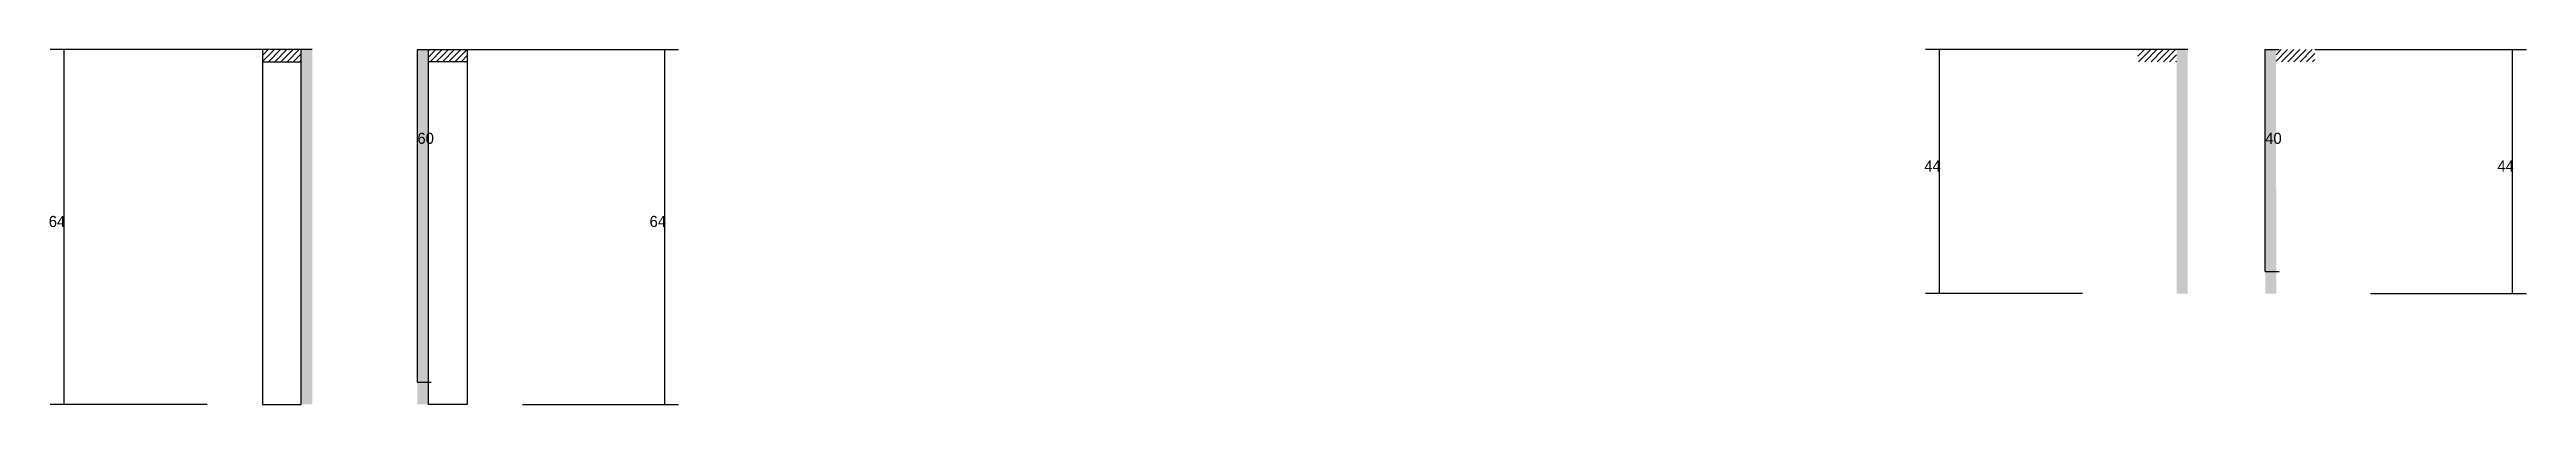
# Model space of a CAD drawing. Header units: metres. Extents: x 140598 to 141566, y 30747 to 32037.
# Drawn here: x 140598 to 141493, y 30747 to 30875 of the extents above; entities that cross this region are included whole.
import ezdxf

# ---------------------------------------------------------------- set-up
doc = ezdxf.new("R2010")
doc.units = ezdxf.units.M
for name, color, linetype in [('COTA', 2, 'Continuous'), ('Hachura', 8, 'Continuous'), ('Madeira', 52, 'Continuous')]:
    doc.layers.add(name, color=color, linetype=linetype)

msp = doc.modelspace()

# ---------------------------------------------------------------- texts
at = {"layer": 'COTA'}
for s, p in [('60', (140730.6, 30841.1)), ('40', (141398.3, 30841.1)), ('44', (141275.1, 30831.1)), ('44', (141482.2, 30831.1)), ('64', (140597.4, 30811.1)), ('64', (140814.5, 30811.1))]:
    msp.add_text(s, height=4, dxfattribs=at).set_placement(p)

# ---------------------------------------------------------------- hatches: boundary and pattern name
at = {"layer": 'Hachura'}
h = msp.add_hatch(dxfattribs=at)
h.set_pattern_fill('ANSI31', scale=0.5)
h.paths.add_polyline_path([(140688.6, 30870.7), (140688.6, 30875.1), (140688.6, 30875.1), (140674.6, 30875.1), (140674.6, 30875.1), (140674.6, 30870.7), (140674.6, 30870.7), (140688.6, 30870.7)])
h = msp.add_hatch(color=8, dxfattribs=at)
h.dxf.hatch_style = 1
h.paths.add_polyline_path([(140688.6, 30875.1), (140692.6, 30875.1), (140692.6, 30875.1), (140692.6, 30747.1), (140692.6, 30747.1), (140688.6, 30747.1), (140688.6, 30747.1), (140688.6, 30875.1)])
h = msp.add_hatch(color=8, dxfattribs=at)
h.dxf.hatch_style = 1
h.paths.add_polyline_path([(140734.6, 30875.1), (140730.6, 30875.1), (140730.6, 30875.1), (140730.6, 30747.1), (140730.6, 30747.1), (140734.6, 30747.1), (140734.6, 30747.1), (140734.6, 30875.1)])
h = msp.add_hatch(dxfattribs=at)
h.set_pattern_fill('ANSI31', scale=0.5)
h.paths.add_polyline_path([(140734.6, 30870.7), (140734.6, 30875.1), (140734.6, 30875.1), (140748.6, 30875.1), (140748.6, 30875.1), (140748.6, 30870.7), (140748.6, 30870.7), (140734.6, 30870.7)])
h = msp.add_hatch(dxfattribs=at)
h.set_pattern_fill('ANSI31', scale=0.5)
h.paths.add_polyline_path([(141366.3, 30870.7), (141366.3, 30875.1), (141366.3, 30875.1), (141352.3, 30875.1), (141352.3, 30875.1), (141352.3, 30870.7), (141352.3, 30870.7), (141366.3, 30870.7)])
h = msp.add_hatch(color=8, dxfattribs=at)
h.dxf.hatch_style = 1
h.paths.add_polyline_path([(141366.3, 30875.1), (141370.3, 30875.1), (141370.3, 30875.1), (141370.3, 30787.1), (141370.3, 30787.1), (141366.3, 30787.1), (141366.3, 30787.1), (141366.3, 30875.1)])
h = msp.add_hatch(color=8, dxfattribs=at)
h.dxf.hatch_style = 1
h.paths.add_polyline_path([(141402.2, 30875.1), (141398.2, 30875.1), (141398.2, 30875.1), (141398.3, 30787.1), (141398.3, 30787.1), (141402.3, 30787.1), (141402.3, 30787.1), (141402.2, 30875.1)])
h = msp.add_hatch(dxfattribs=at)
h.set_pattern_fill('ANSI31', scale=0.5)
h.paths.add_polyline_path([(141402.2, 30870.7), (141402.2, 30875.1), (141402.2, 30875.1), (141416.2, 30875.1), (141416.2, 30875.1), (141416.2, 30870.7), (141416.2, 30870.7), (141402.2, 30870.7)])

# ---------------------------------------------------------------- linework, layer by layer
at = {"layer": 'COTA'}
for p, q in [((140692.6, 30875.1), (140597.9, 30875.1)), ((140602.9, 30747.1), (140602.9, 30875.1)), ((140730.6, 30755.1), (140730.6, 30875.1)), ((140730.6, 30875.1), (140735.6, 30875.1)), ((140748.6, 30875.1), (140825, 30875.1)), ((140820, 30747.1), (140820, 30875.1)), ((141370.3, 30875.1), (141275.6, 30875.1)), ((141280.6, 30787.1), (141280.6, 30875.1)), ((141398.2, 30875.1), (141403.3, 30875.1)), ((141398.3, 30795.1), (141398.3, 30875.1)), ((141416.2, 30875.1), (141492.7, 30875.1)), ((141487.7, 30787.1), (141487.7, 30875.1)), ((141398.3, 30795.1), (141403.3, 30795.1)), ((141332.3, 30787.1), (141275.6, 30787.1)), ((141436.3, 30787.1), (141492.7, 30787.1)), ((140730.6, 30755.1), (140735.6, 30755.1)), ((140654.6, 30747.1), (140597.9, 30747.1)), ((140768.6, 30747.1), (140825, 30747.1))]:
    msp.add_line(p, q, dxfattribs=at)
at = {"layer": 'Madeira'}
for points in [[(140688.6, 30870.7), (140688.6, 30875.1), (140674.6, 30875.1), (140674.6, 30870.7)], [(140688.6, 30875.1), (140674.6, 30875.1), (140674.6, 30747.1), (140688.6, 30747.1)], [(140734.6, 30870.7), (140734.6, 30875.1), (140748.6, 30875.1), (140748.6, 30870.7)], [(140734.6, 30875.1), (140748.6, 30875.1), (140748.6, 30747.1), (140734.6, 30747.1)]]:
    msp.add_lwpolyline(points, close=True, dxfattribs=at)

msp.set_redraw_order([(e.dxf.handle, doc.entitydb.next_handle()) for e in msp.query("TEXT MTEXT ATTDEF DIMENSION ARC_DIMENSION")])  # texts and dimensions are drawn at this point

doc.saveas('drawing.dxf')
